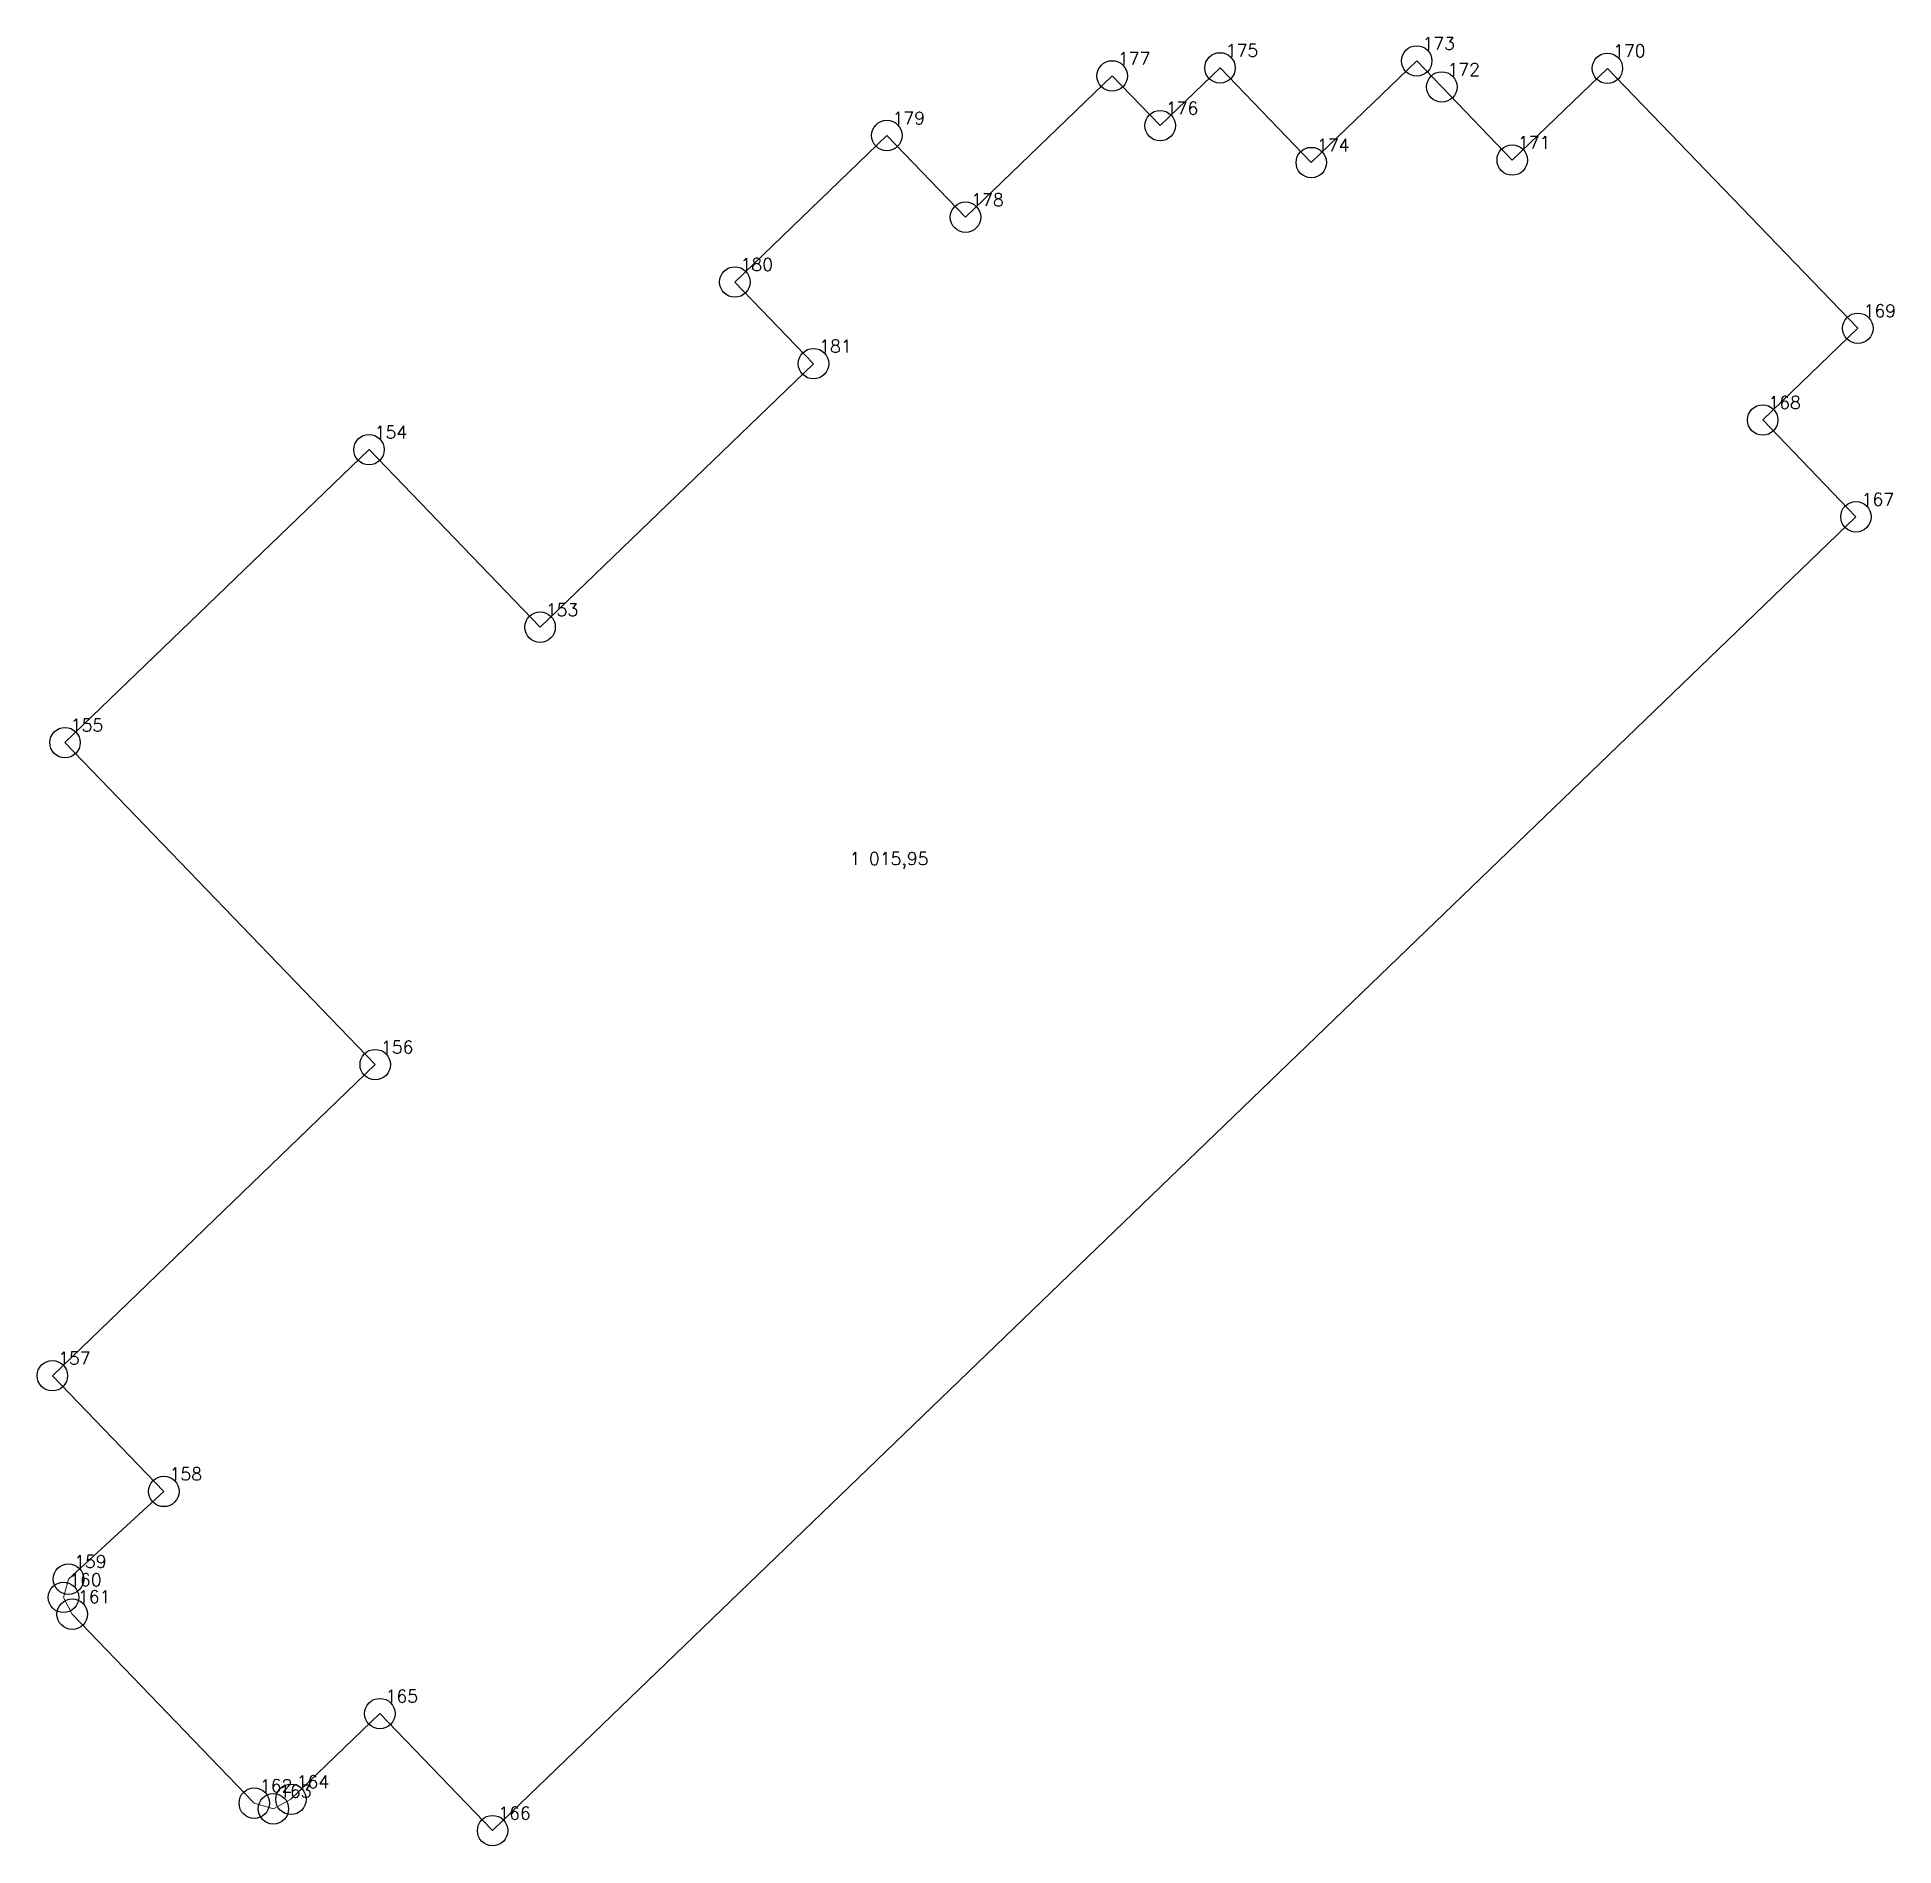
# Model space of a CAD drawing. Extents: x 1391590 to 1398287, y 355684 to 360776.
# Drawn here: x 1396796.33 to 1396842.04, y 359915.39 to 359959.91 of the extents above; entities that cross this region are included whole.
import ezdxf

# ---------------------------------------------------------------- set-up
doc = ezdxf.new("R2010")
doc.units = 0
doc.header["$PDMODE"] = 33
doc.header["$PDSIZE"] = 0.75
doc.layers.add('2 - окн федерального значения', color=7, linetype='Continuous')
doc.styles.get("Standard").update_dxf_attribs({"font": 'simplex.shx'})

msp = doc.modelspace()

# ---------------------------------------------------------------- texts
at = {"layer": '2 - окн федерального значения', "color": 7}
for s, p in [('177', (1396822.938, 359959.232)), ('175', (1396825.593, 359959.429)), ('173', (1396830.435, 359959.601)), ('170', (1396835.128, 359959.418)), ('172', (1396831.052, 359958.961)), ('176', (1396824.118, 359958.007)), ('179', (1396817.391, 359957.764)), ('174', (1396827.839, 359957.099)), ('171', (1396832.786, 359957.161)), ('178', (1396819.328, 359955.754)), ('180', (1396813.649, 359954.159)), ('169', (1396841.294, 359953.019)), ('181', (1396815.586, 359952.148)), ('168', (1396838.951, 359950.762)), ('154', (1396804.644, 359950.032)), ('167', (1396841.247, 359948.379)), ('153', (1396808.855, 359945.662)), ('155', (1396797.16, 359942.821)), ('1 015,95', (1396816.33, 359939.535)), ('156', (1396804.797, 359934.896)), ('157', (1396796.849, 359927.238)), ('158', (1396799.594, 359924.389)), ('159', (1396797.245, 359922.232)), ('160', (1396797.122, 359921.781)), ('161', (1396797.338, 359921.367)), ('165', (1396804.911, 359918.92)), ('162', (1396801.819, 359916.716)), ('164', (1396802.722, 359916.811)), ('163', (1396802.29, 359916.578)), ('166', (1396807.686, 359916.04))]:
    msp.add_text(s, height=0.3111, dxfattribs=at).set_placement(p)

# ---------------------------------------------------------------- linework, layer by layer
at = {"layer": '2 - окн федерального значения', "color": 7, "lineweight": 20}
msp.add_lwpolyline([(1396808.715, 359945.388), (1396815.446, 359951.874), (1396813.509, 359953.884), (1396817.251, 359957.49), (1396819.188, 359955.479), (1396822.798, 359958.957), (1396823.978, 359957.733), (1396825.453, 359959.154), (1396827.699, 359956.824), (1396830.295, 359959.326), (1396830.912, 359958.686), (1396832.646, 359956.886), (1396834.988, 359959.143), (1396841.154, 359952.745), (1396838.811, 359950.488), (1396841.107, 359948.105), (1396807.546, 359915.766), (1396804.771, 359918.646), (1396802.582, 359916.537), (1396802.15, 359916.303), (1396801.679, 359916.442), (1396797.198, 359921.093), (1396796.982, 359921.507), (1396797.105, 359921.957), (1396799.454, 359924.115), (1396796.709, 359926.963), (1396804.657, 359934.621), (1396797.02, 359942.546), (1396804.504, 359949.758), (1396808.715, 359945.388)], close=True, dxfattribs=at)
at = {"layer": '2 - окн федерального значения'}
for p in [(1396825.453, 359959.154), (1396830.295, 359959.326), (1396822.798, 359958.957), (1396834.988, 359959.143), (1396830.912, 359958.686), (1396817.251, 359957.49), (1396823.978, 359957.733), (1396832.646, 359956.886), (1396827.699, 359956.824), (1396819.188, 359955.479), (1396813.509, 359953.884), (1396841.154, 359952.745), (1396815.446, 359951.874), (1396838.811, 359950.488), (1396804.504, 359949.758), (1396841.107, 359948.105), (1396808.715, 359945.388), (1396797.02, 359942.546), (1396804.657, 359934.621), (1396796.709, 359926.963), (1396799.454, 359924.115), (1396797.105, 359921.957), (1396796.982, 359921.507), (1396797.198, 359921.093), (1396804.771, 359918.646), (1396801.679, 359916.442), (1396802.15, 359916.303), (1396802.582, 359916.537), (1396807.546, 359915.766)]:
    msp.add_point(p, dxfattribs=at)

msp.set_redraw_order([(e.dxf.handle, doc.entitydb.next_handle()) for e in msp.query("TEXT MTEXT ATTDEF DIMENSION ARC_DIMENSION")])  # texts and dimensions are drawn at this point

doc.saveas('drawing.dxf')
